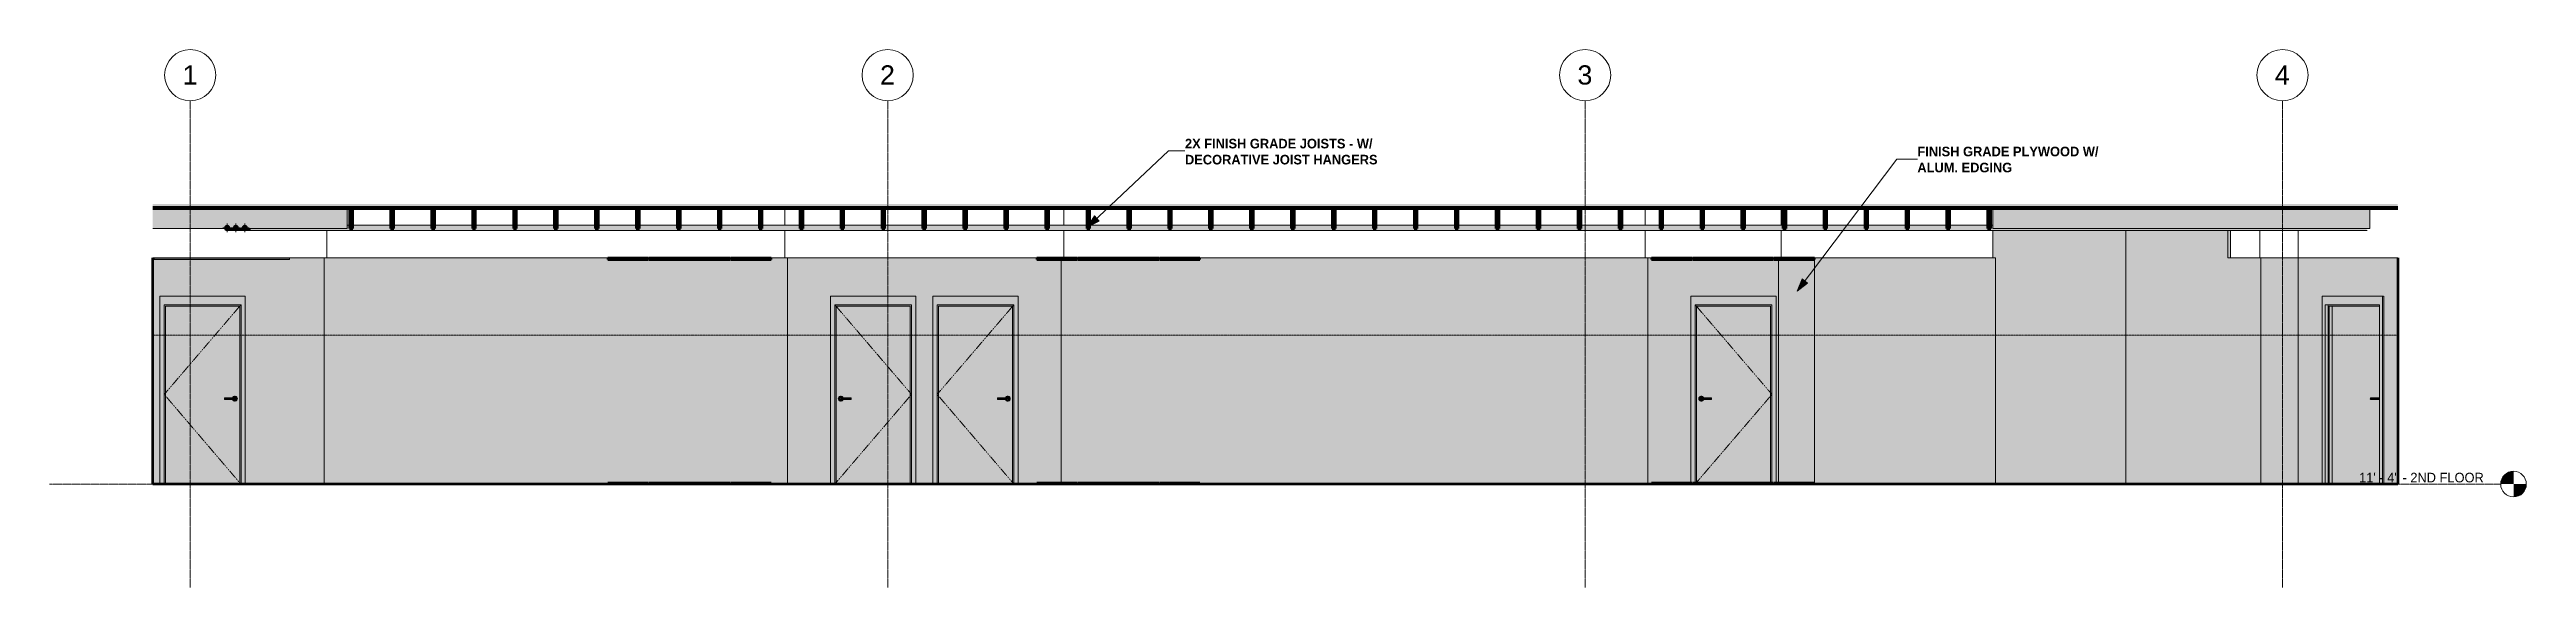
# Model space of a CAD drawing. Header units: inches. Extents: x 2871 to 9348, y -48 to 340.
# Drawn here: x 5106 to 6268, y 88 to 339 of the extents above; entities that cross this region are included whole.
import ezdxf

# ---------------------------------------------------------------- set-up
doc = ezdxf.new("R2010")
doc.units = ezdxf.units.IN
doc.header["$MEASUREMENT"] = 0
for name, pattern in [('Aligning Line 1_8_', [0.25, 0.125, -0.125]), ('Dash 1_16_', [0.125, 0.0625, -0.0625]), ('Grid Line 1_2_', [0.875, 0.5, -0.125, 0.125, -0.125])]:
    doc.linetypes.add(name, pattern=pattern)
for name, color, linetype, lineweight in [('0-2', 254, 'Continuous', 5), ('0-3', 165, 'Continuous', 5), ('0-7', 130, 'Continuous', 5), ('A-CLNG', 13, 'Continuous', 18), ('A-CLNG-1', 13, 'Continuous', 5), ('A-CLNG-2', 13, 'Continuous', 60), ('A-DOOR', 31, 'Continuous', 18), ('A-DOOR-4', 31, 'Continuous', 9), ('A-DOOR-6', 31, 'Dash 1_16_', 9), ('A-DOOR-FRAM', 31, 'Continuous', 9), ('A-DOOR-FRAM-3', 31, 'Continuous', 18), ('A-FLOR', 192, 'Continuous', 18), ('A-FLOR-3', 250, 'Continuous', 60), ('A-FLOR-4', 21, 'Continuous', 18), ('A-FLOR-5', 135, 'Continuous', 5), ('A-FLOR-6', 10, 'Continuous', 18), ('A-FLOR-7', 192, 'Continuous', 5), ('A-FLOR-8', 192, 'Continuous', 60), ('A-FLOR-LEVL', 51, 'Continuous', 9), ('A-FLOR-LEVL-1', 51, 'Grid Line 1_2_', 9), ('A-FLOR-LEVL-2', 9, 'Continuous', 9), ('A-FLOR-LEVL-3', 147, 'Continuous', 9), ('A-FLOR-MCUT-1', 10, 'Continuous', 18), ('A-FLOR-PATT-2', 253, 'Continuous', 9), ('A-WALL-4', 113, 'Continuous', 5), ('G-ANNO-SYMB-1', 147, 'Aligning Line 1_8_', 9), ('G-ANNO-TEXT', 231, 'Continuous', 9), ('I-WALL', 2, 'Continuous', 18), ('I-WALL-1', 2, 'Continuous', 5), ('I-WALL-2', 2, 'Continuous', 60), ('P-PIPE', 3, 'Continuous', 9), ('P-PIPE-1', 3, 'Continuous', 5), ('P-PIPE-CNTR', 3, 'Continuous', 9), ('S-BEAM', 12, 'Continuous', 9), ('S-BEAM-1', 12, 'Continuous', 60), ('S-GRID-1', 1, 'Grid Line 1_2_', 9), ('S-GRID-IDEN', 1, 'Continuous', 9), ('S-GRID-IDEN-1', 147, 'Continuous', 9)]:
    doc.layers.add(name, color=color, linetype=linetype, lineweight=lineweight)
doc.styles.add('Arial', font='arial.ttf', dxfattribs={"height": 9})
doc.styles.add('Century Gothic', font='ufonts.com_century-gothic.ttf', dxfattribs={"height": 4.5})
doc.styles.add('Century Gothic_B', font='GOTHICB.TTF', dxfattribs={"height": 4.5})

msp = doc.modelspace()

# ---------------------------------------------------------------- texts
at = {"layer": 'A-FLOR-LEVL', "insert": (6189.3, 141.3), "char_height": 4.5, "width": 73.629, "attachment_point": 1, "style": 'Century Gothic'}
msp.add_mtext('11\' - 4" - 2ND FLOOR', dxfattribs=at)
at = {"layer": 'G-ANNO-TEXT', "char_height": 4.5, "attachment_point": 1, "style": 'Century Gothic_B'}
for s, insert, width in [('2X FINISH GRADE JOISTS - W/', (5638.8, 297.7), 106.959), ('FINISH GRADE PLYWOOD W/', (5982.2, 294), 104.232), ('DECORATIVE JOIST HANGERS', (5638.8, 290.2), 107.11), ('ALUM. EDGING', (5982.2, 286.5), 55.752)]:
    msp.add_mtext(s, dxfattribs=dict(at, insert=insert, width=width))

# ---------------------------------------------------------------- blocks, each defined once
blk = doc.blocks.new('Level - Level Head - Circle-V23-Elevation 11 - a')
at = {"layer": 'A-FLOR-LEVL'}
h = blk.add_hatch(color=256, dxfattribs=at)
edge = h.paths.add_edge_path(flags=0)
edge.add_line((-2392, 136), (-2398, 136))
edge.add_arc((-2392, 136), 6, 90, 180, ccw=False)
edge.add_line((-2392, 142), (-2392, 136))
h = blk.add_hatch(color=256, dxfattribs=at)
edge = h.paths.add_edge_path(flags=0)
edge.add_line((-2392, 130), (-2392, 136))
edge.add_line((-2392, 136), (-2386, 136))
edge.add_arc((-2392, 136), 6, 270, 360, ccw=False)
at = {"layer": 'A-FLOR-LEVL-2'}
blk.add_circle((-2392, 136), 6, dxfattribs=at)
blk = doc.blocks.new('CTR - 2nd Phase_rvt-5-Elevation 11 - a')
at = {"layer": 'A-FLOR-LEVL-1'}
blk.add_line((-3547.3, 136), (-2398, 136), dxfattribs=at)
at = {"layer": '0-2'}
blk.add_blockref('Level - Level Head - Circle-V23-Elevation 11 - a', (0, 0), dxfattribs=at)
at = {"layer": 'A-FLOR-LEVL', "insert": (-2464.4, 141.3), "char_height": 4.5, "width": 73.629, "attachment_point": 1, "style": 'Century Gothic'}
blk.add_mtext('11\' - 4" - 2ND FLOOR', dxfattribs=at)
blk = doc.blocks.new('Level - Level Head - Circle-V24-Elevation 11 - a')
at = {"layer": 'A-FLOR-LEVL'}
h = blk.add_hatch(color=256, dxfattribs=at)
edge = h.paths.add_edge_path(flags=0)
edge.add_line((-2392, 136), (-2398, 136))
edge.add_arc((-2392, 136), 6, 90, 180, ccw=False)
edge.add_line((-2392, 142), (-2392, 136))
h = blk.add_hatch(color=256, dxfattribs=at)
edge = h.paths.add_edge_path(flags=0)
edge.add_line((-2392, 130), (-2392, 136))
edge.add_line((-2392, 136), (-2386, 136))
edge.add_arc((-2392, 136), 6, 270, 360, ccw=False)
at = {"layer": 'A-FLOR-LEVL-3'}
blk.add_circle((-2392, 136), 6, dxfattribs=at)
blk = doc.blocks.new('CTR - 1st Phase - Unit Layouts_rvt-5-Elevation 11 - a')
at = {"layer": 'A-FLOR-LEVL-1'}
blk.add_line((-3547.3, 136), (-2398, 136), dxfattribs=at)
at = {"layer": '0-3'}
blk.add_blockref('Level - Level Head - Circle-V24-Elevation 11 - a', (0, 0), dxfattribs=at)
at = {"layer": 'A-FLOR-LEVL', "insert": (-2464.4, 141.3), "char_height": 4.5, "width": 73.629, "attachment_point": 1, "style": 'Century Gothic'}
blk.add_mtext('11\' - 4" - 2ND FLOOR', dxfattribs=at)
blk = doc.blocks.new('Grid - Grid Head - Circle-50561-Elevation 11 - a')
at = {"layer": 'S-GRID-IDEN-1'}
for start, end in [(0, 180), (180, 360)]:
    blk.add_arc((-3481.3, 327.5), 12, start, end, dxfattribs=at)
blk = doc.blocks.new('CTR - 1st Phase - Shell_rvt-5-Elevation 11 - a')
at = {"layer": 'A-FLOR-4'}
blk.add_hatch(color=256, dxfattribs=at).paths.add_polyline_path([(-3498.9, 265), (-2446.3, 265), (-2446.3, 265.7), (-3498.9, 265.7)], flags=0)
at = {"layer": 'A-FLOR-5'}
blk.add_hatch(color=256, dxfattribs=at).paths.add_polyline_path([(-2454.5, 265.7), (-2446.3, 265.7), (-2446.3, 266), (-3498.9, 266), (-3498.9, 265.7), (-2459.4, 265.7)], flags=0)
at = {"layer": 'A-FLOR-PATT-2'}
h = blk.add_hatch(dxfattribs=at)
h.set_pattern_fill('FP_11', color=256, style=0, pattern_type=2)
h.set_pattern_definition([(0, (-2727.378, 0), (15.36, 3.84), [0.634, -10.886, 0.634, -10.886, -61.44]), (0, (-2727.378, 0), (15.36, 3.84), [-23.04, 0.634, -22.406, 0.634, -10.886, -26.88]), (0, (-2727.378, 0), (15.36, 3.84), [-57.6, 0.634, -7.046, 0.634, -18.566]), (120, (-2721.618, 1.92), (-11.005538, 11.38215), [0.634, -10.886, 0.634, -10.886, -61.44]), (120, (-2721.618, 1.92), (-11.005538, 11.38215), [-23.04, 0.634, -22.406, 0.634, -10.886, -26.88]), (120, (-2721.618, 1.92), (-11.005538, 11.38215), [-57.6, 0.634, -7.046, 0.634, -18.566]), (240, (-2719.698, 9.6), (-4.354462, -15.22215), [0.634, -10.886, 0.634, -10.886, -61.44]), (240, (-2719.698, 9.6), (-4.354462, -15.22215), [-23.04, 0.634, -22.406, 0.634, -10.886, -26.88]), (240, (-2719.698, 9.6), (-4.354462, -15.22215), [-57.6, 0.634, -7.046, 0.634, -18.566])])
h.paths.add_polyline_path([(-2964.4, 266), (-2446.3, 266), (-2446.3, 267.1), (-3498.9, 267.1), (-3498.9, 266), (-2972.6, 266)], flags=0)
at = {"layer": 'A-FLOR-3'}
for p, q in [((-3498.9, 265), (-2446.3, 265)), ((-3204.4, 136), (-3498.9, 136)), ((-3204.4, 136), (-3204.4, 136)), ((-2446.3, 136), (-3204.4, 136)), ((-3204.4, 136), (-3204.4, 136))]:
    blk.add_line(p, q, dxfattribs=at)
at = {"layer": 'A-FLOR-6'}
for p, q in [((-3202.6, 265), (-3202.6, 257.2)), ((-3071.7, 265), (-3071.7, 257.2)), ((-2799.1, 265), (-2799.1, 257.2)), ((-2735.4, 265), (-2735.4, 257.2)), ((-3417.3, 254.8), (-3417.3, 242)), ((-3202.6, 254.8), (-3202.6, 241.9)), ((-3071.7, 254.8), (-3071.7, 241.9)), ((-2799.1, 254.8), (-2799.1, 242)), ((-2735.4, 254.8), (-2735.4, 241.9)), ((-2636.2, 254.8), (-2636.2, 241.9)), ((-2524.7, 241.9), (-2524.7, 254.8)), ((-2510.9, 254.8), (-2510.9, 241.9)), ((-2493, 254.8), (-2493, 241.9))]:
    blk.add_line(p, q, dxfattribs=at)
at = {"layer": 'A-FLOR-LEVL-1'}
blk.add_line((-3547.3, 136), (-2398, 136), dxfattribs=at)
at = {"layer": 'A-FLOR-MCUT-1'}
for p, q in [((-2446.3, 266), (-3498.9, 266)), ((-2446.3, 265.7), (-3498.9, 265.7))]:
    blk.add_line(p, q, dxfattribs=at)
at = {"layer": 'G-ANNO-SYMB-1'}
blk.add_line((-2446.3, 205.8), (-3498.9, 205.8), dxfattribs=at)
at = {"layer": 'S-GRID-1'}
for p, q in [((-3481.3, 87.6), (-3481.3, 315.5)), ((-3154.3, 87.6), (-3154.3, 315.5)), ((-2827.3, 87.6), (-2827.3, 315.5)), ((-2500.3, 87.6), (-2500.3, 315.5))]:
    blk.add_line(p, q, dxfattribs=at)
at = {"layer": '0-3'}
for name, p in [('Grid - Grid Head - Circle-50561-Elevation 11 - a', (0, 0)), ('Grid - Grid Head - Circle-50561-Elevation 11 - a', (327, 0)), ('Grid - Grid Head - Circle-50561-Elevation 11 - a', (654, 0)), ('Grid - Grid Head - Circle-50561-Elevation 11 - a', (981, 0)), ('Level - Level Head - Circle-V24-Elevation 11 - a', (0, 0))]:
    blk.add_blockref(name, p, dxfattribs=at)
at = {"layer": 'A-FLOR-LEVL', "insert": (-2464.4, 141.3), "char_height": 4.5, "width": 73.629, "attachment_point": 1, "style": 'Century Gothic'}
blk.add_mtext('11\' - 4" - 2ND FLOOR', dxfattribs=at)
at = {"layer": 'S-GRID-IDEN', "char_height": 9, "width": 8.484, "attachment_point": 1, "style": 'Arial'}
for s, insert in [('1', (-3484.9, 332.1)), ('2', (-3157.9, 332.1)), ('3', (-2830.9, 332.1)), ('4', (-2503.9, 332.1))]:
    blk.add_mtext(s, dxfattribs=dict(at, insert=insert))
blk = doc.blocks.new('CTR - 1st Phase -Stairs _ Elevators_rvt-5-Elevation 11 - a')
at = {"layer": 'A-FLOR-LEVL-1'}
blk.add_line((-3547.3, 136), (-2398, 136), dxfattribs=at)
at = {"layer": '0-3'}
blk.add_blockref('Level - Level Head - Circle-V24-Elevation 11 - a', (0, 0), dxfattribs=at)
at = {"layer": 'A-FLOR-LEVL', "insert": (-2464.4, 141.3), "char_height": 4.5, "width": 73.629, "attachment_point": 1, "style": 'Century Gothic'}
blk.add_mtext('11\' - 4" - 2ND FLOOR', dxfattribs=at)
blk = doc.blocks.new('Dimension Lumber - 2x10-2056818-Elevation 11 - a')
at = {"layer": 'S-BEAM'}
blk.add_hatch(color=256, dxfattribs=at).paths.add_polyline_path([(-3454.6, 255.7), (-3407.7, 255.7), (-3407.7, 265), (-3498.9, 265), (-3498.9, 255.7), (-3465.2, 255.7), (-3465.2, 256), (-3465.1, 256.3), (-3465, 256.6), (-3464.8, 256.8), (-3464.6, 257), (-3464.3, 257.1), (-3464, 257.2), (-3463.7, 257.1), (-3463.4, 257), (-3463.2, 256.8), (-3462.9, 256.5), (-3462.9, 256.3), (-3462.8, 256), (-3462.8, 255.7), (-3461.2, 255.7), (-3461.2, 256), (-3461.1, 256.3), (-3461, 256.6), (-3460.8, 256.9), (-3460.6, 257), (-3460.3, 257.1), (-3460, 257.2), (-3459.7, 257.1), (-3459.4, 257), (-3459.2, 256.8), (-3459, 256.6), (-3458.9, 256.3), (-3458.8, 256), (-3458.8, 255.7), (-3456.9, 255.7), (-3456.9, 256), (-3456.9, 256.3), (-3456.8, 256.6), (-3456.6, 256.9), (-3456.4, 257), (-3456.1, 257.1), (-3455.8, 257.2), (-3455.5, 257.1), (-3455.2, 257), (-3454.9, 256.8), (-3454.7, 256.6), (-3454.6, 256.3), (-3454.6, 256)], flags=0)
for p, q in [((-3498.9, 255.7), (-3465.2, 255.7)), ((-3462.8, 255.7), (-3461.2, 255.7)), ((-3458.8, 255.7), (-3456.9, 255.7)), ((-3454.6, 255.7), (-3407.7, 255.7)), ((-3407.7, 265), (-3407.7, 255.7))]:
    blk.add_line(p, q, dxfattribs=at)
blk = doc.blocks.new('Dimension Lumber - 2x10-2055076-Elevation 11 - a')
at = {"layer": 'S-BEAM'}
blk.add_hatch(color=256, dxfattribs=at).paths.add_polyline_path([(-3386.9, 255.7), (-3385.9, 255.7), (-3385.9, 265), (-3387.4, 265), (-3387.4, 255.7)], flags=0)
at = {"layer": 'S-BEAM-1'}
for p, q in [((-3385.9, 265), (-3387.4, 265)), ((-3387.4, 265), (-3387.4, 255.7)), ((-3387.4, 255.7), (-3385.9, 255.7)), ((-3385.9, 255.7), (-3385.9, 265))]:
    blk.add_line(p, q, dxfattribs=at)
blk = doc.blocks.new('Dimension Lumber - 2x10-2055077-Elevation 11 - a')
at = {"layer": 'S-BEAM'}
blk.add_hatch(color=256, dxfattribs=at).paths.add_polyline_path([(-3253, 255.7), (-3251.5, 255.7), (-3251.5, 265), (-3253, 265), (-3253, 255.9)], flags=0)
at = {"layer": 'S-BEAM-1'}
for p, q in [((-3251.5, 265), (-3253, 265)), ((-3253, 265), (-3253, 255.7)), ((-3253, 255.7), (-3251.5, 255.7)), ((-3251.5, 255.7), (-3251.5, 265))]:
    blk.add_line(p, q, dxfattribs=at)
blk = doc.blocks.new('Dimension Lumber - 2x10-V5-Elevation 11 - a')
at = {"layer": 'S-BEAM'}
blk.add_hatch(color=256, dxfattribs=at).paths.add_polyline_path([(-3195.5, 255.7), (-3194, 255.7), (-3194, 265), (-3195.5, 265), (-3195.5, 255.9)], flags=0)
at = {"layer": 'S-BEAM-1'}
for p, q in [((-3194, 265), (-3195.5, 265)), ((-3195.5, 265), (-3195.5, 255.7)), ((-3195.5, 255.7), (-3194, 255.7)), ((-3194, 255.7), (-3194, 265))]:
    blk.add_line(p, q, dxfattribs=at)
blk = doc.blocks.new('Dimension Lumber - 2x10-2055079-Elevation 11 - a')
at = {"layer": 'S-BEAM'}
blk.add_hatch(color=256, dxfattribs=at).paths.add_polyline_path([(-3080.3, 255.7), (-3078.8, 255.7), (-3078.8, 265), (-3080.3, 265), (-3080.3, 255.9)], flags=0)
at = {"layer": 'S-BEAM-1'}
for p, q in [((-3078.8, 265), (-3080.3, 265)), ((-3080.3, 265), (-3080.3, 255.7)), ((-3080.3, 255.7), (-3078.8, 255.7)), ((-3078.8, 255.7), (-3078.8, 265))]:
    blk.add_line(p, q, dxfattribs=at)
blk = doc.blocks.new('Dimension Lumber - 2x10-2055078-Elevation 11 - a')
at = {"layer": 'S-BEAM'}
blk.add_hatch(color=256, dxfattribs=at).paths.add_polyline_path([(-3022.7, 255.7), (-3021.2, 255.7), (-3021.2, 265), (-3022.7, 265), (-3022.7, 255.9)], flags=0)
at = {"layer": 'S-BEAM-1'}
for p, q in [((-3021.2, 265), (-3022.7, 265)), ((-3022.7, 265), (-3022.7, 255.7)), ((-3022.7, 255.7), (-3021.2, 255.7)), ((-3021.2, 255.7), (-3021.2, 265))]:
    blk.add_line(p, q, dxfattribs=at)
blk = doc.blocks.new('Dimension Lumber - 2x10-2069432-Elevation 11 - a')
at = {"layer": 'S-BEAM'}
blk.add_hatch(color=256, dxfattribs=at).paths.add_polyline_path([(-2548.1, 255.7), (-2459.4, 255.7), (-2459.4, 265), (-2636.2, 265), (-2636.2, 255.7), (-2549.1, 255.7)], flags=0)
for p, q in [((-2636.2, 255.7), (-2636.2, 265)), ((-2459.4, 255.7), (-2636.2, 255.7)), ((-2459.4, 265), (-2459.4, 255.7))]:
    blk.add_line(p, q, dxfattribs=at)
blk = doc.blocks.new('HOLLOW METAL - UNIT DOOR-1758958-Elevation 11 - a')
at = {"layer": 'A-DOOR'}
for points in [[(-2477.1, 136), (-2454.8, 136), (-2454.8, 175.2), (-2454.9, 175.4), (-2455, 175.6), (-2459, 175.6), (-2459, 175.7), (-2459.1, 175.7), (-2459.2, 175.9), (-2459.2, 176.1), (-2459.1, 176.3), (-2459, 176.3), (-2459, 176.4), (-2458.9, 176.4), (-2455, 176.4), (-2454.9, 176.6), (-2454.8, 176.8), (-2454.8, 219.4), (-2477.1, 219.4), (-2477.1, 168.8)], [(-2456.6, 176), (-2456.2, 176), (-2456.2, 176.2), (-2456.1, 176.3), (-2456, 176.4), (-2456, 176.4), (-2459, 176.4), (-2459, 176.3), (-2459.1, 176.3), (-2459.2, 176.1), (-2459.2, 176), (-2458.7, 176)], [(-2456, 175.6), (-2456, 175.6), (-2456.1, 175.7), (-2456.2, 175.7), (-2456.2, 175.9), (-2456.2, 176), (-2459.2, 176), (-2459.1, 175.8), (-2459, 175.7), (-2459, 175.6), (-2458.9, 175.6), (-2456.1, 175.6)], [(-2456.2, 176), (-2454.8, 176), (-2454.9, 176.2), (-2455, 176.3), (-2455.1, 176.4), (-2455.2, 176.4), (-2456, 176.4), (-2456.1, 176.3), (-2456.2, 176.3), (-2456.2, 176.1), (-2456.2, 176), (-2456.2, 176)], [(-2456, 175.6), (-2455.9, 175.6), (-2455.2, 175.6), (-2455, 175.7), (-2455, 175.7), (-2454.9, 175.7), (-2454.9, 175.9), (-2454.9, 176), (-2456.2, 176), (-2456.2, 175.8), (-2456.1, 175.7), (-2456, 175.6)], [(-2454.8, 176), (-2454.8, 176.4), (-2455.1, 176.4), (-2455, 176.3), (-2454.9, 176.3), (-2454.9, 176.1), (-2454.8, 176)], [(-2455.1, 175.6), (-2454.8, 175.6), (-2454.8, 176), (-2454.8, 176), (-2454.9, 175.8), (-2455, 175.7), (-2455.1, 175.6), (-2455.1, 175.6)]]:
    blk.add_hatch(color=256, dxfattribs=at).paths.add_polyline_path(points, flags=0)
h = blk.add_hatch(color=256, dxfattribs=at)
h.paths.add_polyline_path([(-2454.8, 175.2), (-2454.8, 175.6), (-2455, 175.6), (-2454.9, 175.4), (-2454.8, 175.2)], flags=0)
h.paths.add_polyline_path([(-2454.9, 176.4), (-2454.8, 176.4), (-2454.8, 176.8), (-2454.9, 176.6), (-2455, 176.4), (-2454.9, 176.4)], flags=0)
at = {"layer": 'A-DOOR-FRAM-3'}
for points in [[(-2481.2, 136), (-2480.3, 136), (-2480.3, 220), (-2454.8, 220), (-2454.8, 136), (-2453.4, 136), (-2453.4, 224), (-2481.7, 224), (-2481.7, 136)], [(-2453.4, 136), (-2452.9, 136), (-2452.9, 224), (-2453.4, 224), (-2453.4, 168.8)], [(-2478.9, 136), (-2478.9, 220), (-2480.3, 220), (-2480.3, 136), (-2479.2, 136)], [(-2478.5, 136), (-2478.5, 219.4), (-2454.8, 219.4), (-2454.8, 220), (-2478.9, 220), (-2478.9, 136)], [(-2477.6, 136), (-2477.1, 136), (-2477.1, 219.4), (-2478.5, 219.4), (-2478.5, 136)]]:
    blk.add_hatch(color=256, dxfattribs=at).paths.add_polyline_path(points, flags=0)
at = {"layer": 'A-DOOR-4'}
for p, q in [((-2456, 176.4), (-2458.9, 176.4)), ((-2458.9, 175.6), (-2456, 175.6)), ((-2454.8, 176.4), (-2455.1, 176.4)), ((-2455.1, 175.6), (-2454.8, 175.6))]:
    blk.add_line(p, q, dxfattribs=at)
at = {"layer": 'A-DOOR-4', "flags": 128}
for points in [[(-2455.1, 176.4), (-2455.5, 176.4), (-2455.9, 176.4), (-2456, 176.4)], [(-2456, 175.6), (-2455.6, 175.6), (-2455.2, 175.6), (-2455.1, 175.6)]]:
    blk.add_lwpolyline(points, dxfattribs=at)
at = {"layer": 'A-DOOR-4'}
for centre, major_axis, start_param, end_param in [((-2458.9, 176), (0, 0.394), 0, 1.570796), ((-2458.9, 176), (0, 0.394), 1.570796, 3.141593), ((-2454.2, 176), (0, 1.18), 0.785398, 1.228112), ((-2454.2, 176), (0, 1.18), 1.911805, 2.356194)]:
    blk.add_ellipse(centre, major_axis=major_axis, ratio=0.707107, start_param=start_param, end_param=end_param, dxfattribs=at)
at = {"layer": 'A-DOOR-FRAM'}
for p, q in [((-2481.7, 136), (-2481.7, 224)), ((-2453.4, 224), (-2481.7, 224)), ((-2452.9, 224), (-2453.4, 224)), ((-2453.4, 136), (-2453.4, 224)), ((-2480.3, 136), (-2480.3, 220)), ((-2480.3, 220), (-2454.8, 220)), ((-2478.9, 136), (-2478.9, 220)), ((-2478.5, 136), (-2478.5, 219.4)), ((-2478.5, 219.4), (-2454.8, 219.4)), ((-2477.1, 136), (-2477.1, 219.4)), ((-2454.8, 220), (-2454.8, 136))]:
    blk.add_line(p, q, dxfattribs=at)
blk = doc.blocks.new('HOLLOW METAL - UNIT DOOR-V6-Elevation 11 - a')
at = {"layer": 'A-DOOR'}
h = blk.add_hatch(color=256, dxfattribs=at)
h.paths.add_polyline_path([(-3104.2, 136), (-3095.7, 136), (-3095.7, 219.4), (-3130.5, 219.4), (-3130.5, 136)], flags=0)
h.paths.add_polyline_path([(-3098, 174.8), (-3098.3, 174.9), (-3098.6, 175), (-3098.8, 175.2), (-3099, 175.4), (-3099.1, 175.6), (-3102.8, 175.6), (-3102.8, 176.4), (-3099.1, 176.4), (-3099, 176.6), (-3098.8, 176.8), (-3098.6, 177), (-3098.3, 177.1), (-3098, 177.2), (-3097.7, 177.1), (-3097.4, 177), (-3097.1, 176.8), (-3097, 176.6), (-3096.8, 176.3), (-3096.8, 176), (-3096.8, 175.7), (-3097, 175.3), (-3097.1, 175.2), (-3097.4, 175), (-3097.7, 174.9)], flags=0)
for points in [[(-3102.8, 176), (-3098.7, 176), (-3098.7, 176.4), (-3102.8, 176.4), (-3102.8, 176.1)], [(-3099.1, 175.6), (-3098.7, 175.6), (-3098.7, 176), (-3102.8, 176), (-3102.8, 175.6), (-3099.2, 175.6)], [(-3098, 174.8), (-3097.7, 174.9), (-3097.4, 175), (-3097.1, 175.2), (-3097, 175.4), (-3096.8, 175.7), (-3096.8, 176), (-3096.8, 176.3), (-3097, 176.7), (-3097.1, 176.8), (-3097.4, 177), (-3097.7, 177.1), (-3098, 177.2), (-3098.3, 177.1), (-3098.6, 177), (-3098.8, 176.8), (-3099, 176.6), (-3099.1, 176.4), (-3098.1, 176.4), (-3098, 176.4), (-3097.9, 176.4), (-3097.8, 176.3), (-3097.8, 176.2), (-3097.7, 176.1), (-3097.7, 176.1), (-3097.7, 176), (-3097.7, 175.8), (-3097.8, 175.7), (-3097.8, 175.7), (-3097.9, 175.6), (-3098, 175.6), (-3098.2, 175.6), (-3098.3, 175.6), (-3099.1, 175.6), (-3099, 175.4), (-3098.8, 175.2), (-3098.6, 175), (-3098.3, 174.9), (-3098, 174.8)], [(-3097.9, 176), (-3097.7, 176), (-3097.7, 176.1), (-3097.8, 176.3), (-3097.9, 176.3), (-3097.9, 176.4), (-3098, 176.4), (-3098.2, 176.4), (-3098.3, 176.4), (-3098.7, 176.4), (-3098.7, 176), (-3097.9, 176)]]:
    blk.add_hatch(color=256, dxfattribs=at).paths.add_polyline_path(points, flags=0)
h = blk.add_hatch(color=256, dxfattribs=at)
h.paths.add_polyline_path([(-3097.8, 175.7), (-3097.7, 175.9), (-3097.7, 175.9), (-3097.7, 176), (-3097.7, 176), (-3097.8, 175.7)], flags=0)
h.paths.add_polyline_path([(-3098.7, 175.6), (-3098.6, 175.6), (-3098, 175.6), (-3097.8, 175.7), (-3097.8, 175.7), (-3097.7, 176), (-3098.7, 176), (-3098.7, 175.6)], flags=0)
at = {"layer": 'A-DOOR-FRAM-3'}
for points in [[(-3131.1, 136), (-3131.1, 220), (-3095.1, 220), (-3095.1, 136), (-3093.1, 136), (-3093.1, 224), (-3133.1, 224), (-3133.1, 136)], [(-3131.1, 136), (-3130.5, 136), (-3130.5, 219.4), (-3095.7, 219.4), (-3095.7, 136), (-3095.1, 136), (-3095.1, 220), (-3131.1, 220), (-3131.1, 201.5)]]:
    blk.add_hatch(color=256, dxfattribs=at).paths.add_polyline_path(points, flags=0)
at = {"layer": 'A-DOOR-4'}
for p, q in [((-3098.7, 176.4), (-3102.8, 176.4)), ((-3102.8, 176), (-3102.8, 176.4)), ((-3102.8, 175.6), (-3102.8, 176)), ((-3102.8, 175.6), (-3098.7, 175.6))]:
    blk.add_line(p, q, dxfattribs=at)
at = {"layer": 'A-DOOR-4', "flags": 128}
for points in [[(-3098.1, 176.4), (-3098.2, 176.4), (-3098.6, 176.4), (-3098.7, 176.4)], [(-3098.7, 175.6), (-3098.3, 175.6), (-3098.1, 175.6), (-3098.1, 175.6)]]:
    blk.add_lwpolyline(points, dxfattribs=at)
at = {"layer": 'A-DOOR-4'}
for start, end in [(0, 160.3657), (199.5633, 0)]:
    blk.add_arc((-3098, 176), 1.18, start, end, dxfattribs=at)
at = {"layer": 'A-DOOR-6'}
for p, q in [((-3095.1, 220), (-3131.1, 178)), ((-3131.1, 178), (-3095.1, 136))]:
    blk.add_line(p, q, dxfattribs=at)
at = {"layer": 'A-DOOR-FRAM'}
for p, q in [((-3133.1, 136), (-3133.1, 224)), ((-3093.1, 224), (-3133.1, 224)), ((-3093.1, 136), (-3093.1, 224)), ((-3131.1, 136), (-3131.1, 220)), ((-3131.1, 220), (-3095.1, 220)), ((-3130.5, 136), (-3130.5, 219.4)), ((-3130.5, 219.4), (-3095.7, 219.4)), ((-3095.7, 219.4), (-3095.7, 136)), ((-3095.1, 220), (-3095.1, 136))]:
    blk.add_line(p, q, dxfattribs=at)
blk = doc.blocks.new('HOLLOW METAL - UNIT DOOR-1759144-Elevation 11 - a')
at = {"layer": 'A-DOOR'}
h = blk.add_hatch(color=256, dxfattribs=at)
h.paths.add_polyline_path([(-3170, 136), (-3143.7, 136), (-3143.7, 219.4), (-3178.5, 219.4), (-3178.5, 136)], flags=0)
h.paths.add_polyline_path([(-3176.3, 174.8), (-3176.6, 174.9), (-3176.9, 175), (-3177.1, 175.2), (-3177.3, 175.4), (-3177.4, 175.7), (-3177.5, 176), (-3177.4, 176.3), (-3177.3, 176.6), (-3177.1, 176.8), (-3176.9, 177), (-3176.6, 177.1), (-3176.3, 177.2), (-3176, 177.1), (-3175.7, 177), (-3175.4, 176.8), (-3175.2, 176.6), (-3175.2, 176.4), (-3171.4, 176.4), (-3171.4, 175.6), (-3175.2, 175.6), (-3175.2, 175.4), (-3175.4, 175.2), (-3175.7, 175), (-3176, 174.9), (-3176.2, 174.8)], flags=0)
h = blk.add_hatch(color=256, dxfattribs=at)
h.paths.add_polyline_path([(-3176.4, 175.7), (-3176.5, 175.9), (-3176.6, 175.9), (-3176.6, 176), (-3176.5, 176.1), (-3176.5, 176.3), (-3176.5, 176.3), (-3176.5, 176), (-3176.5, 175.7)], flags=0)
h.paths.add_polyline_path([(-3176.3, 174.8), (-3176, 174.9), (-3175.7, 175), (-3175.4, 175.2), (-3175.2, 175.4), (-3175.2, 175.6), (-3176.3, 175.6), (-3176.4, 175.7), (-3176.4, 175.7), (-3176.5, 176), (-3176.4, 176.3), (-3176.3, 176.4), (-3176.3, 176.4), (-3176.1, 176.4), (-3176, 176.4), (-3175.2, 176.4), (-3175.2, 176.6), (-3175.4, 176.8), (-3175.7, 177), (-3176, 177.1), (-3176.3, 177.2), (-3176.6, 177.1), (-3176.9, 177), (-3177.1, 176.8), (-3177.3, 176.6), (-3177.4, 176.3), (-3177.5, 176), (-3177.4, 175.7), (-3177.3, 175.4), (-3177.1, 175.2), (-3176.9, 175), (-3176.6, 174.9)], flags=0)
h = blk.add_hatch(color=256, dxfattribs=at)
h.paths.add_polyline_path([(-3176.4, 176.3), (-3176.5, 176.1), (-3176.6, 176.1), (-3176.6, 176), (-3176.5, 176), (-3176.5, 176.3)], flags=0)
h.paths.add_polyline_path([(-3176.3, 176), (-3175.6, 176), (-3175.6, 176.4), (-3175.6, 176.4), (-3176.2, 176.4), (-3176.2, 176.4), (-3176.3, 176.4), (-3176.4, 176.3), (-3176.4, 176.3), (-3176.5, 176), (-3176.3, 176)], flags=0)
for points in [[(-3175.6, 175.6), (-3175.6, 176), (-3176.6, 176), (-3176.5, 175.8), (-3176.5, 175.7), (-3176.4, 175.7), (-3176.3, 175.6), (-3176.2, 175.6), (-3176.1, 175.6), (-3176, 175.6), (-3175.6, 175.6)], [(-3174.1, 176), (-3171.4, 176), (-3171.4, 176.4), (-3175.6, 176.4), (-3175.6, 176), (-3175.1, 176)], [(-3175.1, 175.6), (-3171.4, 175.6), (-3171.4, 176), (-3175.6, 176), (-3175.6, 175.6), (-3175.1, 175.6)]]:
    blk.add_hatch(color=256, dxfattribs=at).paths.add_polyline_path(points, flags=0)
at = {"layer": 'A-DOOR-FRAM-3'}
for points in [[(-3143.1, 136), (-3141.1, 136), (-3141.1, 224), (-3181.1, 224), (-3181.1, 136), (-3179.1, 136), (-3179.1, 220), (-3143.1, 220), (-3143.1, 201.5)], [(-3178.5, 136), (-3178.5, 219.4), (-3143.7, 219.4), (-3143.7, 136), (-3143.1, 136), (-3143.1, 220), (-3179.1, 220), (-3179.1, 136)]]:
    blk.add_hatch(color=256, dxfattribs=at).paths.add_polyline_path(points, flags=0)
at = {"layer": 'A-DOOR-4'}
for p, q in [((-3171.4, 176.4), (-3175.6, 176.4)), ((-3175.6, 175.6), (-3171.4, 175.6)), ((-3171.4, 176.4), (-3171.4, 176)), ((-3171.4, 176), (-3171.4, 175.6))]:
    blk.add_line(p, q, dxfattribs=at)
at = {"layer": 'A-DOOR-4', "flags": 128}
for points in [[(-3175.6, 176.4), (-3176, 176.4), (-3176.2, 176.4), (-3176.2, 176.4)], [(-3176.2, 175.6), (-3176, 175.6), (-3175.6, 175.6), (-3175.6, 175.6)]]:
    blk.add_lwpolyline(points, dxfattribs=at)
at = {"layer": 'A-DOOR-4'}
for centre, radius, start, end in [((-3176.3, 176), 1.18, 19.6343, 180), ((-3176.3, 176), 1.18, 180, 340.4367), ((-3176.2, 176), 0.394, 87.5216, 90)]:
    blk.add_arc(centre, radius, start, end, dxfattribs=at)
at = {"layer": 'A-DOOR-6'}
for p, q in [((-3179.1, 220), (-3143.1, 178)), ((-3143.1, 178), (-3179.1, 136))]:
    blk.add_line(p, q, dxfattribs=at)
at = {"layer": 'A-DOOR-FRAM'}
for p, q in [((-3141.1, 224), (-3181.1, 224)), ((-3181.1, 224), (-3181.1, 136)), ((-3141.1, 224), (-3141.1, 136)), ((-3179.1, 220), (-3143.1, 220)), ((-3179.1, 136), (-3179.1, 220)), ((-3178.5, 219.4), (-3143.7, 219.4)), ((-3178.5, 136), (-3178.5, 219.4)), ((-3143.7, 219.4), (-3143.7, 136)), ((-3143.1, 220), (-3143.1, 136))]:
    blk.add_line(p, q, dxfattribs=at)
blk = doc.blocks.new('HOLLOW METAL - UNIT DOOR-2058696-Elevation 11 - a')
at = {"layer": 'A-DOOR'}
h = blk.add_hatch(color=256, dxfattribs=at)
h.paths.add_polyline_path([(-2775.1, 136.5), (-2740.3, 136.5), (-2740.3, 219.4), (-2775.1, 219.4), (-2775.1, 168.8)], flags=0)
h.paths.add_polyline_path([(-2772.8, 174.8), (-2773.2, 174.9), (-2773.4, 175), (-2773.7, 175.2), (-2773.9, 175.4), (-2774, 175.7), (-2774, 176), (-2774, 176.3), (-2773.9, 176.6), (-2773.7, 176.8), (-2773.4, 177), (-2773.1, 177.1), (-2772.8, 177.2), (-2772.5, 177.1), (-2772.3, 177), (-2772, 176.8), (-2771.8, 176.6), (-2771.7, 176.4), (-2768, 176.4), (-2768, 175.6), (-2771.7, 175.6), (-2771.8, 175.4), (-2772, 175.2), (-2772.3, 175), (-2772.5, 174.9)], flags=0)
h = blk.add_hatch(color=256, dxfattribs=at)
h.paths.add_polyline_path([(-2773, 175.7), (-2773.1, 175.9), (-2773.1, 175.9), (-2773.1, 176), (-2773.1, 176.1), (-2773, 176.3), (-2773, 176.3), (-2773.1, 176), (-2773, 175.7)], flags=0)
h.paths.add_polyline_path([(-2772.8, 174.8), (-2772.5, 174.9), (-2772.3, 175), (-2772, 175.2), (-2771.8, 175.4), (-2771.7, 175.6), (-2772.9, 175.6), (-2773, 175.7), (-2773, 175.7), (-2773.1, 176), (-2773, 176.3), (-2772.9, 176.4), (-2772.8, 176.4), (-2772.7, 176.4), (-2772.6, 176.4), (-2771.7, 176.4), (-2771.8, 176.6), (-2772, 176.8), (-2772.3, 177), (-2772.5, 177.1), (-2772.8, 177.2), (-2773.1, 177.1), (-2773.4, 177), (-2773.7, 176.8), (-2773.9, 176.6), (-2774, 176.3), (-2774, 176), (-2774, 175.7), (-2773.9, 175.4), (-2773.7, 175.2), (-2773.4, 175), (-2773.1, 174.9)], flags=0)
h = blk.add_hatch(color=256, dxfattribs=at)
h.paths.add_polyline_path([(-2773, 176.3), (-2773.1, 176.1), (-2773.1, 176.1), (-2773.1, 176), (-2773.1, 176), (-2773, 176.3)], flags=0)
h.paths.add_polyline_path([(-2772.2, 176), (-2772.2, 176), (-2772.2, 176.4), (-2772.2, 176.4), (-2772.8, 176.4), (-2772.7, 176.4), (-2772.9, 176.4), (-2773, 176.3), (-2773, 176.3), (-2773.1, 176), (-2772.3, 176)], flags=0)
for points in [[(-2772.2, 175.6), (-2772.2, 176), (-2773.1, 176), (-2773.1, 175.8), (-2773, 175.7), (-2773, 175.7), (-2772.9, 175.6), (-2772.8, 175.6), (-2772.6, 175.6), (-2772.6, 175.6), (-2772.2, 175.6)], [(-2768, 176), (-2768, 176.4), (-2772.2, 176.4), (-2772.2, 176), (-2771.1, 176)], [(-2771.2, 175.6), (-2768, 175.6), (-2768, 176), (-2772.2, 176), (-2772.2, 175.6), (-2771.5, 175.6)]]:
    blk.add_hatch(color=256, dxfattribs=at).paths.add_polyline_path(points, flags=0)
at = {"layer": 'A-DOOR-FRAM-3'}
for points in [[(-2738.6, 136), (-2738.6, 136.5), (-2737.7, 136.5), (-2737.7, 224), (-2777.7, 224), (-2777.7, 136.5), (-2777.3, 136.5), (-2777.3, 136), (-2777, 136), (-2777, 136.5), (-2775.7, 136.5), (-2775.7, 220), (-2739.7, 220), (-2739.7, 136.5), (-2738.9, 136.5), (-2738.9, 136)], [(-2739.7, 136.5), (-2739.7, 220), (-2775.7, 220), (-2775.7, 136.5), (-2775.1, 136.5), (-2775.1, 219.4), (-2740.3, 219.4), (-2740.3, 136.5), (-2739.7, 136.5)]]:
    blk.add_hatch(color=256, dxfattribs=at).paths.add_polyline_path(points, flags=0)
at = {"layer": 'A-DOOR-4'}
for p, q in [((-2768, 176.4), (-2772.2, 176.4)), ((-2772.2, 175.6), (-2768, 175.6)), ((-2768, 176.4), (-2768, 176)), ((-2768, 176), (-2768, 175.6))]:
    blk.add_line(p, q, dxfattribs=at)
at = {"layer": 'A-DOOR-4', "flags": 128}
for points in [[(-2772.2, 176.4), (-2772.6, 176.4), (-2772.7, 176.4), (-2772.7, 176.4)], [(-2772.7, 175.6), (-2772.6, 175.6), (-2772.2, 175.6), (-2772.2, 175.6)]]:
    blk.add_lwpolyline(points, dxfattribs=at)
at = {"layer": 'A-DOOR-4'}
for start, end in [(19.6343, 180), (180, 340.4367)]:
    blk.add_arc((-2772.8, 176), 1.18, start, end, dxfattribs=at)
at = {"layer": 'A-DOOR-6'}
for p, q in [((-2775.7, 220), (-2739.7, 178)), ((-2739.7, 178), (-2775.3, 136.5))]:
    blk.add_line(p, q, dxfattribs=at)
at = {"layer": 'A-DOOR-FRAM'}
for p, q in [((-2775.7, 220), (-2739.7, 220)), ((-2775.7, 136.5), (-2775.7, 220)), ((-2775.1, 219.4), (-2740.3, 219.4)), ((-2775.1, 136.5), (-2775.1, 219.4)), ((-2740.3, 219.4), (-2740.3, 136.5)), ((-2739.7, 220), (-2739.7, 136.5))]:
    blk.add_line(p, q, dxfattribs=at)
blk = doc.blocks.new('HOLLOW METAL - UNIT DOOR-V7-Elevation 11 - a')
at = {"layer": 'A-DOOR'}
h = blk.add_hatch(color=256, dxfattribs=at)
h.paths.add_polyline_path([(-3478, 136.5), (-3458.1, 136.5), (-3458.1, 219.4), (-3492.9, 219.4), (-3492.9, 136.5)], flags=0)
h.paths.add_polyline_path([(-3460.4, 174.8), (-3460.7, 174.9), (-3461, 175), (-3461.2, 175.2), (-3461.4, 175.4), (-3461.5, 175.6), (-3465.2, 175.6), (-3465.2, 176.4), (-3461.5, 176.4), (-3461.4, 176.6), (-3461.2, 176.8), (-3461, 177), (-3460.7, 177.1), (-3460.4, 177.2), (-3460.1, 177.1), (-3459.8, 177), (-3459.5, 176.8), (-3459.4, 176.6), (-3459.2, 176.3), (-3459.2, 176), (-3459.2, 175.7), (-3459.4, 175.4), (-3459.5, 175.2), (-3459.9, 174.9), (-3460.1, 174.9)], flags=0)
for points in [[(-3465.2, 176), (-3461.1, 176), (-3461.1, 176.4), (-3465.2, 176.4), (-3465.2, 176.1)], [(-3461.5, 175.6), (-3461.1, 175.6), (-3461.1, 176), (-3465.2, 176), (-3465.2, 175.6), (-3461.6, 175.6)], [(-3460.9, 176), (-3460.1, 176), (-3460.1, 176.1), (-3460.2, 176.3), (-3460.3, 176.3), (-3460.4, 176.4), (-3460.4, 176.4), (-3460.6, 176.4), (-3460.7, 176.4), (-3461.1, 176.4), (-3461.1, 176), (-3460.9, 176)]]:
    blk.add_hatch(color=256, dxfattribs=at).paths.add_polyline_path(points, flags=0)
h = blk.add_hatch(color=256, dxfattribs=at)
h.paths.add_polyline_path([(-3460.2, 176.3), (-3460.1, 176.1), (-3460.1, 176.1), (-3460.1, 176), (-3460.1, 175.8), (-3460.2, 175.7), (-3460.2, 175.8), (-3460.1, 176), (-3460.2, 176.3)], flags=0)
h.paths.add_polyline_path([(-3460.4, 174.8), (-3460.1, 174.9), (-3459.8, 175), (-3459.5, 175.2), (-3459.4, 175.4), (-3459.2, 175.7), (-3459.2, 176), (-3459.2, 176.3), (-3459.4, 176.6), (-3459.5, 176.8), (-3459.8, 177), (-3460.1, 177.1), (-3460.4, 177.2), (-3460.7, 177.1), (-3461, 177), (-3461.2, 176.8), (-3461.4, 176.6), (-3461.5, 176.4), (-3460.5, 176.4), (-3460.5, 176.4), (-3460.3, 176.4), (-3460.2, 176.3), (-3460.2, 176.3), (-3460.1, 176), (-3460.2, 175.7), (-3460.3, 175.6), (-3460.4, 175.6), (-3460.6, 175.6), (-3460.7, 175.6), (-3461.5, 175.6), (-3461.4, 175.4), (-3461.2, 175.2), (-3460.9, 174.9), (-3460.7, 174.9)], flags=0)
h = blk.add_hatch(color=256, dxfattribs=at)
h.paths.add_polyline_path([(-3460.2, 175.7), (-3460.1, 175.9), (-3460.1, 175.9), (-3460.1, 176), (-3460.1, 176), (-3460.2, 175.7)], flags=0)
h.paths.add_polyline_path([(-3461.1, 175.6), (-3461, 175.6), (-3460.4, 175.6), (-3460.3, 175.7), (-3460.2, 175.7), (-3460.1, 176), (-3461.1, 176), (-3461.1, 175.6)], flags=0)
at = {"layer": 'A-DOOR-FRAM-3'}
for points in [[(-3493.5, 136.5), (-3493.5, 220), (-3457.5, 220), (-3457.5, 136.5), (-3455.5, 136.5), (-3455.5, 224), (-3495.5, 224), (-3495.5, 136.5)], [(-3457.5, 136.5), (-3457.5, 220), (-3493.5, 220), (-3493.5, 136.5), (-3492.9, 136.5), (-3492.9, 219.4), (-3458.1, 219.4), (-3458.1, 136.5), (-3457.5, 136.5)]]:
    blk.add_hatch(color=256, dxfattribs=at).paths.add_polyline_path(points, flags=0)
at = {"layer": 'A-DOOR-4'}
for p, q in [((-3461.1, 176.4), (-3465.2, 176.4)), ((-3465.2, 176), (-3465.2, 176.4)), ((-3465.2, 175.6), (-3465.2, 176)), ((-3465.2, 175.6), (-3461.1, 175.6))]:
    blk.add_line(p, q, dxfattribs=at)
at = {"layer": 'A-DOOR-4', "flags": 128}
for points in [[(-3460.5, 176.4), (-3460.6, 176.4), (-3461, 176.4), (-3461.1, 176.4)], [(-3461.1, 175.6), (-3460.7, 175.6), (-3460.5, 175.6), (-3460.5, 175.6)]]:
    blk.add_lwpolyline(points, dxfattribs=at)
at = {"layer": 'A-DOOR-4'}
for start, end in [(0, 160.3657), (199.5633, 0)]:
    blk.add_arc((-3460.4, 176), 1.18, start, end, dxfattribs=at)
at = {"layer": 'A-DOOR-6'}
for p, q in [((-3457.5, 220), (-3493.5, 178)), ((-3493.5, 178), (-3458, 136.5))]:
    blk.add_line(p, q, dxfattribs=at)
at = {"layer": 'A-DOOR-FRAM'}
for p, q in [((-3495.5, 136.5), (-3495.5, 224)), ((-3455.5, 224), (-3495.5, 224)), ((-3455.5, 136.5), (-3455.5, 224)), ((-3493.5, 136.5), (-3493.5, 220)), ((-3493.5, 220), (-3457.5, 220)), ((-3492.9, 136.5), (-3492.9, 219.4)), ((-3492.9, 219.4), (-3458.1, 219.4)), ((-3458.1, 219.4), (-3458.1, 136.5)), ((-3457.5, 220), (-3457.5, 136.5))]:
    blk.add_line(p, q, dxfattribs=at)
blk = doc.blocks.new('Elbow - PVC - Sch 40 - Standard-2079255-Elevation 11 - a')
at = {"layer": 'P-PIPE'}
for points in [[(-3464, 254.7), (-3463.7, 254.7), (-3463.3, 254.9), (-3463, 255), (-3462.8, 255.4), (-3462.7, 255.7), (-3462.7, 255.7), (-3462.8, 255.7), (-3462.9, 255.7), (-3463, 255.4), (-3463.2, 255.2), (-3463.4, 255), (-3463.7, 254.9), (-3464, 254.8), (-3464.3, 254.9), (-3464.6, 255), (-3464.8, 255.2), (-3465, 255.4), (-3465.2, 255.7), (-3465.3, 255.7), (-3465.3, 255.7), (-3465.1, 255.3), (-3465, 255), (-3464.6, 254.8), (-3464.3, 254.7)], [(-3462.6, 254.7), (-3461.5, 254.7), (-3461.5, 255.7), (-3462.6, 255.7), (-3462.6, 254.7)]]:
    blk.add_hatch(color=256, dxfattribs=at).paths.add_polyline_path(points, flags=0)
h = blk.add_hatch(color=256, dxfattribs=at)
h.paths.add_polyline_path([(-3464, 254.7), (-3463.9, 254.7), (-3464, 254.7)], flags=0)
h.paths.add_polyline_path([(-3462.6, 254.7), (-3462.6, 255.7), (-3462.7, 255.7), (-3462.7, 255.7), (-3462.9, 255.3), (-3463, 255), (-3463.4, 254.8), (-3463.7, 254.7), (-3463.9, 254.7), (-3462.9, 254.7)], flags=0)
for p, q in [((-3461.5, 255.7), (-3461.5, 254.7)), ((-3464.6, 254.8), (-3464.6, 254.8)), ((-3462.6, 254.7), (-3461.5, 254.7))]:
    blk.add_line(p, q, dxfattribs=at)
at = {"layer": 'P-PIPE', "flags": 128}
for points in [[(-3465.1, 255.2), (-3465.1, 255.3), (-3465.1, 255.3)], [(-3462.6, 254.7), (-3463.3, 254.7), (-3463.8, 254.7), (-3464, 254.7), (-3464, 254.7)]]:
    blk.add_lwpolyline(points, dxfattribs=at)
at = {"layer": 'P-PIPE'}
blk.add_arc((-3464, 256), 1.34, 190.7804, 349.2196, dxfattribs=at)
blk = doc.blocks.new('Level - Level Head - Circle-50818-Elevation 11 - a')
at = {"layer": 'A-FLOR-LEVL'}
h = blk.add_hatch(color=256, dxfattribs=at)
edge = h.paths.add_edge_path(flags=0)
edge.add_line((-2392, 136), (-2398, 136))
edge.add_arc((-2392, 136), 6, 90, 180, ccw=False)
edge.add_line((-2392, 142), (-2392, 136))
h = blk.add_hatch(color=256, dxfattribs=at)
edge = h.paths.add_edge_path(flags=0)
edge.add_line((-2392, 130), (-2392, 136))
edge.add_line((-2392, 136), (-2386, 136))
edge.add_arc((-2392, 136), 6, -90, 0, ccw=False)
blk.add_circle((-2392, 136), 6, dxfattribs=at)

# ---------------------------------------------------------------- hatches: boundary and pattern name
at = {"layer": 'A-CLNG'}
h = msp.add_hatch(color=256, dxfattribs=at)
h.paths.add_polyline_path([(5401.5, 241.1), (5425.5, 241.1), (5425.5, 241.8), (5387.4, 241.8), (5387.4, 241.1)], flags=0)
h.paths.add_polyline_path([(5368.6, 241.1), (5387.1, 241.1), (5387.1, 241.8), (5368.2, 241.8), (5368.2, 241.1)], flags=0)
h.paths.add_polyline_path([(5444.7, 241.1), (5444.7, 241.8), (5425.8, 241.8), (5425.8, 241.1), (5434.4, 241.1)], flags=0)
h = msp.add_hatch(color=256, dxfattribs=at)
h.paths.add_polyline_path([(5580.8, 241.1), (5588.2, 241.1), (5588.2, 241.8), (5569.3, 241.8), (5569.3, 241.1), (5579.9, 241.1)], flags=0)
h.paths.add_polyline_path([(5645.8, 241.1), (5645.8, 241.8), (5626.9, 241.8), (5626.9, 241.1), (5631.8, 241.1)], flags=0)
h.paths.add_polyline_path([(5626.6, 241.1), (5626.6, 241.8), (5588.5, 241.8), (5588.5, 241.1), (5615.3, 241.1)], flags=0)
h = msp.add_hatch(color=256, dxfattribs=at)
h.paths.add_polyline_path([(5915.1, 241.1), (5934, 241.1), (5934, 241.8), (5915.1, 241.8), (5915.1, 241.2)], flags=0)
h.paths.add_polyline_path([(5876.4, 241.1), (5876.4, 241.8), (5857.5, 241.8), (5857.5, 241.1), (5876, 241.1)], flags=0)
h.paths.add_polyline_path([(5876.7, 241.1), (5914.8, 241.1), (5914.8, 241.8), (5876.7, 241.8)], flags=0)
at = {"layer": 'A-CLNG-1'}
msp.add_hatch(color=256, dxfattribs=at).paths.add_polyline_path([(5160.2, 241.1), (5219, 241.1), (5219, 241.8), (5155.4, 241.8), (5155.4, 241.1), (5157, 241.1)], flags=0)
at = {"layer": 'A-FLOR'}
h = msp.add_hatch(color=256, dxfattribs=at)
h.paths.add_polyline_path([(5444.7, 136), (5444.7, 136.5), (5425.8, 136.5), (5425.8, 136), (5432.1, 136)], flags=0)
h.paths.add_polyline_path([(5368.2, 136), (5387.1, 136), (5387.1, 136.5), (5368.2, 136.5)], flags=0)
h.paths.add_polyline_path([(5417.9, 136), (5425.5, 136), (5425.5, 136.5), (5387.4, 136.5), (5387.4, 136), (5400.1, 136)], flags=0)
h = msp.add_hatch(color=256, dxfattribs=at)
h.paths.add_polyline_path([(5569.3, 136), (5588.2, 136), (5588.2, 136.5), (5569.3, 136.5)], flags=0)
h.paths.add_polyline_path([(5615.3, 136), (5626.6, 136), (5626.6, 136.5), (5588.5, 136.5), (5588.5, 136), (5601.2, 136)], flags=0)
h.paths.add_polyline_path([(5633.2, 136), (5645.8, 136), (5645.8, 136.5), (5626.9, 136.5), (5626.9, 136)], flags=0)
h = msp.add_hatch(color=256, dxfattribs=at)
h.paths.add_polyline_path([(5876.4, 136), (5876.4, 136.5), (5857.5, 136.5), (5857.5, 136), (5876, 136)], flags=0)
h.paths.add_polyline_path([(5915.1, 136), (5934, 136), (5934, 136.5), (5915.1, 136.5)], flags=0)
h.paths.add_polyline_path([(5914.8, 136), (5914.8, 136.5), (5876.7, 136.5), (5876.7, 136), (5914, 136)], flags=0)
at = {"layer": 'A-FLOR-7'}
msp.add_hatch(color=256, dxfattribs=at).paths.add_polyline_path([(5196.2, 136), (5219, 136), (5219, 136.5), (5155.4, 136.5), (5155.4, 136), (5187.7, 136)], flags=0)
at = {"layer": 'A-WALL-4'}
h = msp.add_hatch(color=256, dxfattribs=at)
h.paths.add_polyline_path([(6018.8, 136), (6080, 136), (6080, 254.8), (6017.5, 254.8), (6017.5, 241.9), (6018.8, 241.9), (6018.8, 201.5)], flags=0)
h.paths.add_polyline_path([(6127.8, 241.9), (6129, 241.9), (6129, 254.8), (6127.8, 254.8), (6127.8, 242.5)], flags=0)
at = {"layer": 'G-ANNO-TEXT'}
for points in [[(5593.1, 256.3), (5598.5, 259.2), (5596.3, 261.6)], [(5925.8, 226.3), (5930.7, 230.1), (5928.1, 232.1)]]:
    msp.add_hatch(color=256, dxfattribs=at).paths.add_polyline_path(points, flags=0)
at = {"layer": 'I-WALL'}
h = msp.add_hatch(color=256, dxfattribs=at)
h.paths.add_polyline_path([(5155.4, 136), (5155.4, 136.5), (5158.2, 136.5), (5158.2, 224), (5198.2, 224), (5198.2, 136.5), (5219, 136.5), (5219, 136), (5235.2, 136), (5235.2, 242), (5154.8, 242), (5154.8, 136)], flags=0)
h.paths.add_polyline_path([(5204.1, 241.1), (5155.4, 241.1), (5155.4, 241.8), (5219, 241.8), (5219, 241.1)], flags=0)
for points in [[(5286.4, 136), (5312, 136), (5312, 242), (5235.2, 242), (5235.2, 136)], [(5512.6, 136), (5520.6, 136), (5520.6, 224), (5560.6, 224), (5560.6, 136), (5569.3, 136), (5569.3, 136.5), (5580.8, 136.5), (5580.8, 241.1), (5569.3, 241.1), (5569.3, 241.8), (5580.8, 241.8), (5580.8, 241.9), (5452.4, 241.9), (5452.4, 136), (5472.6, 136), (5472.6, 224), (5512.6, 224), (5512.6, 201.5)]]:
    msp.add_hatch(color=256, dxfattribs=at).paths.add_polyline_path(points, flags=0)
h = msp.add_hatch(color=256, dxfattribs=at)
h.paths.add_polyline_path([(5855.8, 136), (5857.5, 136), (5857.5, 136.5), (5876, 136.5), (5876, 224), (5916, 224), (5916, 136.5), (5917, 136.5), (5917, 241.1), (5915.1, 241.1), (5915.1, 241.8), (5917, 241.8), (5917, 242), (5855.8, 242), (5855.8, 136.5)], flags=0)
h.paths.add_polyline_path([(5857.5, 241.1), (5857.5, 241.8), (5876.4, 241.8), (5876.4, 241.1), (5862, 241.1)], flags=0)
h.paths.add_polyline_path([(5894.9, 241.1), (5876.7, 241.1), (5876.7, 241.8), (5914.8, 241.8), (5914.8, 241.1), (5911.4, 241.1)], flags=0)
h = msp.add_hatch(color=256, dxfattribs=at)
h.paths.add_polyline_path([(5934, 136.5), (5934, 241.1), (5917, 241.1), (5917, 136.5), (5923, 136.5)], flags=0)
h.paths.add_polyline_path([(5917, 241.8), (5934, 241.8), (5934, 241.9), (5917, 241.9)], flags=0)
at = {"layer": 'I-WALL-1'}
for points in [[(6127.8, 136), (6127.8, 254.8), (6080, 254.8), (6080, 136)], [(5855.8, 136), (5855.8, 242), (5849.8, 242), (5849.8, 136)], [(5944.3, 136), (6012.8, 136), (6012.8, 241.9), (5934, 241.9), (5934, 136)], [(6018.8, 136), (6018.8, 241.9), (6012.8, 241.9), (6012.8, 136)], [(6127.8, 136), (6134.8, 136), (6134.8, 241.9), (6127.8, 241.9), (6127.8, 201.5)], [(6143.3, 136), (6143.3, 241.9), (6134.8, 241.9), (6134.8, 136), (6141.6, 136)], [(6160.7, 136), (6160.7, 241.9), (6143.3, 241.9), (6143.3, 136)], [(6207.4, 136), (6207.4, 241.9), (6160.7, 241.9), (6160.7, 136), (6172, 136), (6172, 224), (6200.9, 224), (6200.9, 136), (6201.7, 136)], [(5154.8, 136), (5154.8, 136), (5154.8, 177.2)]]:
    msp.add_hatch(color=256, dxfattribs=at).paths.add_polyline_path(points, flags=0)
h = msp.add_hatch(color=256, dxfattribs=at)
h.paths.add_polyline_path([(5312, 136), (5368.2, 136), (5368.2, 136.5), (5387.1, 136.5), (5387.1, 136), (5387.4, 136), (5387.4, 136.5), (5425.5, 136.5), (5425.5, 136), (5425.8, 136), (5425.8, 136.5), (5444.7, 136.5), (5444.7, 136), (5452.4, 136), (5452.4, 241.9), (5312, 241.9), (5312, 201.5)], flags=0)
h.paths.add_polyline_path([(5425.5, 241.1), (5387.4, 241.1), (5387.4, 241.8), (5425.5, 241.8)], flags=0)
h.paths.add_polyline_path([(5434.4, 241.1), (5425.8, 241.1), (5425.8, 241.8), (5444.7, 241.8), (5444.7, 241.1)], flags=0)
h.paths.add_polyline_path([(5368.2, 241.1), (5368.2, 241.8), (5387.1, 241.8), (5387.1, 241.1), (5368.6, 241.1)], flags=0)
h = msp.add_hatch(color=256, dxfattribs=at)
h.paths.add_polyline_path([(5580.8, 136.5), (5586.8, 136.5), (5586.8, 241.1), (5580.8, 241.1), (5580.8, 156.2)], flags=0)
h.paths.add_polyline_path([(5582, 241.8), (5586.8, 241.8), (5586.8, 241.9), (5580.8, 241.9), (5580.8, 241.8)], flags=0)
h = msp.add_hatch(color=256, dxfattribs=at)
h.paths.add_polyline_path([(5746.9, 136), (5849.8, 136), (5849.8, 241.9), (5586.8, 241.9), (5586.8, 241.8), (5588.2, 241.8), (5588.2, 241.1), (5586.8, 241.1), (5586.8, 136.5), (5588.2, 136.5), (5588.2, 136), (5588.5, 136), (5588.5, 136.5), (5626.6, 136.5), (5626.6, 136), (5626.9, 136), (5626.9, 136.5), (5645.8, 136.5), (5645.8, 136), (5681.1, 136)], flags=0)
h.paths.add_polyline_path([(5588.5, 241.1), (5588.5, 241.8), (5626.6, 241.8), (5626.6, 241.1), (5598.9, 241.1)], flags=0)
h.paths.add_polyline_path([(5631.8, 241.1), (5626.9, 241.1), (5626.9, 241.8), (5645.8, 241.8), (5645.8, 241.1)], flags=0)
at = {"layer": 'P-PIPE'}
for points in [[(5189.7, 254.8), (5190.1, 254.9), (5190.3, 255), (5190.6, 255.2), (5190.8, 255.5), (5190.9, 255.7), (5190.9, 256), (5190.9, 256.3), (5190.7, 256.6), (5190.5, 256.9), (5190.3, 257), (5190, 257.1), (5189.7, 257.2), (5189.4, 257.1), (5189.1, 257), (5188.9, 256.8), (5188.7, 256.6), (5188.6, 256.3), (5188.5, 256), (5188.6, 255.7), (5188.7, 255.4), (5188.9, 255.2), (5189.1, 255), (5189.4, 254.9), (5189.5, 254.8)], [(5193.7, 254.8), (5194.1, 254.9), (5194.3, 255), (5194.6, 255.2), (5194.7, 255.4), (5194.9, 255.7), (5194.9, 256), (5194.9, 256.3), (5194.7, 256.6), (5194.5, 256.9), (5194.3, 257), (5194, 257.1), (5193.7, 257.2), (5193.4, 257.1), (5193.1, 257), (5192.9, 256.8), (5192.7, 256.6), (5192.6, 256.3), (5192.5, 256), (5192.6, 255.7), (5192.7, 255.4), (5192.9, 255.2), (5193.1, 255), (5193.4, 254.9), (5193.5, 254.8)], [(5198, 254.8), (5198.3, 254.9), (5198.6, 255), (5198.8, 255.2), (5199, 255.4), (5199.1, 255.7), (5199.1, 256), (5199.1, 256.3), (5199, 256.6), (5198.8, 256.9), (5198.6, 257), (5198.3, 257.1), (5198, 257.2), (5197.7, 257.1), (5197.4, 257), (5197.1, 256.8), (5196.9, 256.6), (5196.8, 256.3), (5196.8, 256), (5196.8, 255.7), (5196.9, 255.4), (5197.1, 255.2), (5197.4, 255), (5197.7, 254.9), (5197.8, 254.8)]]:
    msp.add_hatch(color=256, dxfattribs=at).paths.add_polyline_path(points, flags=0)
at = {"layer": 'P-PIPE-1'}
h = msp.add_hatch(color=256, dxfattribs=at)
h.paths.add_polyline_path([(5192.3, 254.8), (5193.1, 254.8), (5193, 254.9), (5192.8, 255), (5192.5, 255.4), (5192.4, 255.7), (5192.4, 255.7), (5192.3, 255.7), (5192.3, 254.8)], flags=0)
h.paths.add_polyline_path([(5194.3, 254.8), (5194.3, 254.8), (5194.4, 254.8)], flags=0)
h = msp.add_hatch(color=256, dxfattribs=at)
h.paths.add_polyline_path([(5196.3, 254.8), (5197.3, 254.8), (5197.3, 254.9), (5197, 255), (5196.8, 255.4), (5196.7, 255.7), (5196.7, 255.7), (5196.3, 255.7), (5196.3, 254.8)], flags=0)
h.paths.add_polyline_path([(5198.6, 254.8), (5198.6, 254.8), (5198.6, 254.8)], flags=0)
msp.add_hatch(color=256, dxfattribs=at).paths.add_polyline_path([(5200.5, 254.8), (6192, 254.8), (6192.3, 254.9), (6192.6, 255), (6192.9, 255.2), (6193.1, 255.4), (6193.2, 255.7), (6017.5, 255.8), (6017.5, 256), (6016.5, 256), (6016.5, 255.7), (6015, 255.8), (6015, 256), (5997.3, 256), (5997.3, 255.7), (5995.8, 255.8), (5995.8, 256), (5978.1, 256), (5978.1, 255.7), (5976.6, 255.7), (5976.6, 256), (5958.9, 256), (5958.9, 255.7), (5957.4, 255.7), (5957.4, 256), (5939.7, 256), (5939.7, 255.7), (5938.2, 255.7), (5938.2, 256), (5920.5, 256), (5920.5, 255.7), (5919, 255.7), (5919, 256), (5901.3, 256), (5901.3, 255.7), (5899.8, 255.7), (5899.8, 256), (5882.2, 256), (5882.2, 255.7), (5880.7, 255.7), (5880.7, 256), (5863, 256), (5863, 255.7), (5861.5, 255.7), (5861.5, 256), (5843.8, 256), (5843.8, 255.7), (5842.3, 255.7), (5842.3, 256), (5824.6, 256), (5824.6, 255.7), (5823.1, 255.7), (5823.1, 256), (5805.4, 256), (5805.4, 255.7), (5803.9, 255.7), (5803.9, 256), (5786.2, 256), (5786.2, 255.7), (5784.7, 255.7), (5784.7, 256), (5767, 256), (5767, 255.7), (5765.5, 255.7), (5765.5, 256), (5747.8, 256), (5747.8, 255.7), (5746.3, 255.7), (5746.3, 256), (5728.6, 256), (5728.6, 255.7), (5727.1, 255.7), (5727.1, 256), (5709.4, 256), (5709.4, 255.7), (5707.9, 255.7), (5707.9, 256), (5690.2, 256), (5690.2, 255.7), (5688.7, 255.7), (5688.7, 256), (5671, 256), (5671, 255.7), (5669.5, 255.7), (5669.5, 256), (5651.8, 256), (5651.8, 255.7), (5650.3, 255.7), (5650.3, 256), (5632.6, 256), (5632.6, 255.7), (5631.1, 255.7), (5631.1, 256), (5613.4, 256), (5613.4, 255.7), (5611.9, 255.7), (5611.9, 256), (5594.2, 256), (5594.2, 255.7), (5592.7, 255.7), (5592.7, 256), (5575, 256), (5575, 255.7), (5573.5, 255.7), (5573.5, 256), (5555.8, 256), (5555.8, 255.7), (5554.3, 255.7), (5554.3, 256), (5536.6, 256), (5536.6, 255.7), (5535.1, 255.7), (5535.1, 256), (5517.4, 256), (5517.4, 255.7), (5515.9, 255.7), (5515.9, 256), (5498.2, 256), (5498.2, 255.7), (5496.7, 255.7), (5496.7, 256), (5479, 256), (5479, 255.7), (5477.5, 255.7), (5477.5, 256), (5459.8, 256), (5459.8, 255.7), (5458.3, 255.7), (5458.3, 256), (5440.6, 256), (5440.6, 255.7), (5439.1, 255.7), (5439.1, 256), (5421.4, 256), (5421.4, 255.7), (5419.9, 255.7), (5419.9, 256), (5402.2, 256), (5402.2, 255.7), (5400.7, 255.7), (5400.7, 256), (5383, 256), (5383, 255.7), (5381.5, 255.7), (5381.5, 256), (5363.8, 256), (5363.8, 255.7), (5362.3, 255.7), (5362.3, 256), (5344.6, 256), (5344.6, 255.7), (5343.1, 255.7), (5343.1, 256), (5325.4, 256), (5325.4, 255.7), (5323.9, 255.7), (5323.9, 256), (5306.2, 256), (5306.2, 255.7), (5304.7, 255.7), (5304.7, 256), (5287, 256), (5287, 255.7), (5285.5, 255.7), (5285.5, 256), (5267.8, 256), (5267.8, 255.7), (5266.3, 255.7), (5266.3, 256), (5248.6, 256), (5248.6, 255.7), (5247.1, 255.7), (5247.1, 256), (5246, 256), (5246, 255.7), (5200.5, 255.7), (5200.5, 254.8)], flags=0)
h = msp.add_hatch(color=256, dxfattribs=at)
h.paths.add_polyline_path([(5826, 256), (5842.3, 256), (5842.3, 257.2), (5824.6, 257.2), (5824.6, 256), (5825, 256)], flags=0)
h.paths.add_polyline_path([(5573.5, 256), (5573.5, 257.2), (5555.8, 257.2), (5555.8, 256), (5573.2, 256)], flags=0)
h.paths.add_polyline_path([(5526.9, 256), (5535.1, 256), (5535.1, 257.2), (5517.4, 257.2), (5517.4, 256), (5525.9, 256)], flags=0)
h.paths.add_polyline_path([(5246, 256), (5247.1, 256), (5247.1, 257.2), (5246, 257.2), (5246, 256)], flags=0)
h.paths.add_polyline_path([(5632.6, 256), (5650.3, 256), (5650.3, 257.2), (5632.6, 257.2), (5632.6, 256.1)], flags=0)
h.paths.add_polyline_path([(6017.5, 256), (6017.5, 257.2), (6016.5, 257.2), (6016.5, 256), (6017.2, 256)], flags=0)
h.paths.add_polyline_path([(5248.6, 256), (5266.3, 256), (5266.3, 257.2), (5248.6, 257.2), (5248.6, 256)], flags=0)
h.paths.add_polyline_path([(6015, 256), (6015, 257.2), (5997.3, 257.2), (5997.3, 256), (6014.2, 256)], flags=0)
h.paths.add_polyline_path([(5575, 256), (5592.7, 256), (5592.7, 257.2), (5575, 257.2), (5575, 256.1)], flags=0)
h.paths.add_polyline_path([(5631.1, 256), (5631.1, 257.2), (5613.4, 257.2), (5613.4, 256), (5630.7, 256)], flags=0)
h.paths.add_polyline_path([(5515.9, 256), (5515.9, 257.2), (5498.2, 257.2), (5498.2, 256), (5515.6, 256)], flags=0)
h.paths.add_polyline_path([(5995.8, 256), (5995.8, 257.2), (5978.1, 257.2), (5978.1, 256), (5995.6, 256)], flags=0)
h.paths.add_polyline_path([(5651.8, 256), (5669.5, 256), (5669.5, 257.2), (5651.8, 257.2), (5651.8, 256.1)], flags=0)
h.paths.add_polyline_path([(5267.8, 256), (5285.5, 256), (5285.5, 257.2), (5267.8, 257.2), (5267.8, 256)], flags=0)
h.paths.add_polyline_path([(5976.6, 256), (5976.6, 257.2), (5958.9, 257.2), (5958.9, 256), (5976.1, 256)], flags=0)
h.paths.add_polyline_path([(5287, 256), (5304.7, 256), (5304.7, 257.2), (5287, 257.2), (5287, 256)], flags=0)
h.paths.add_polyline_path([(5957.4, 256), (5957.4, 257.2), (5939.7, 257.2), (5939.7, 256), (5956.6, 256)], flags=0)
h.paths.add_polyline_path([(5671, 256), (5688.7, 256), (5688.7, 257.2), (5671, 257.2), (5671, 256.1)], flags=0)
h.paths.add_polyline_path([(5938.2, 256), (5938.2, 257.2), (5920.5, 257.2), (5920.5, 256), (5938.1, 256)], flags=0)
h.paths.add_polyline_path([(5496.7, 256), (5496.7, 257.2), (5479, 257.2), (5479, 256), (5496.1, 256)], flags=0)
h.paths.add_polyline_path([(5306.2, 256), (5323.9, 256), (5323.9, 257.2), (5306.2, 257.2), (5306.2, 256)], flags=0)
h.paths.add_polyline_path([(5919, 256), (5919, 257.2), (5901.3, 257.2), (5901.3, 256), (5918.6, 256)], flags=0)
h.paths.add_polyline_path([(5325.4, 256), (5343.1, 256), (5343.1, 257.2), (5325.4, 257.2), (5325.4, 256)], flags=0)
h.paths.add_polyline_path([(5899.8, 256), (5899.8, 257.2), (5882.2, 257.2), (5882.2, 256), (5899, 256)], flags=0)
h.paths.add_polyline_path([(5690.2, 256), (5707.9, 256), (5707.9, 257.2), (5690.2, 257.2), (5690.2, 256.1)], flags=0)
h.paths.add_polyline_path([(5344.6, 256), (5362.3, 256), (5362.3, 257.2), (5344.6, 257.2), (5344.6, 256)], flags=0)
h.paths.add_polyline_path([(5880.7, 256), (5880.7, 257.2), (5863, 257.2), (5863, 256), (5880.5, 256)], flags=0)
h.paths.add_polyline_path([(5477.5, 256), (5477.5, 257.2), (5459.8, 257.2), (5459.8, 256), (5476.5, 256)], flags=0)
h.paths.add_polyline_path([(5594.2, 256), (5611.9, 256), (5611.9, 257.2), (5594.2, 257.2), (5594.2, 256.1)], flags=0)
h.paths.add_polyline_path([(5554.3, 256), (5554.3, 257.2), (5536.6, 257.2), (5536.6, 256), (5553.6, 256)], flags=0)
h.paths.add_polyline_path([(5709.4, 256), (5727.1, 256), (5727.1, 257.2), (5709.4, 257.2), (5709.4, 256.1)], flags=0)
h.paths.add_polyline_path([(5861.5, 256), (5861.5, 257.2), (5843.8, 257.2), (5843.8, 256), (5861, 256)], flags=0)
h.paths.add_polyline_path([(5363.8, 256), (5381.5, 256), (5381.5, 257.2), (5363.8, 257.2), (5363.8, 256)], flags=0)
h.paths.add_polyline_path([(5383, 256), (5400.7, 256), (5400.7, 257.2), (5383, 257.2), (5383, 256.1)], flags=0)
h.paths.add_polyline_path([(5823.1, 256), (5823.1, 257.2), (5805.4, 257.2), (5805.4, 256), (5823, 256)], flags=0)
h.paths.add_polyline_path([(5458.3, 256), (5458.3, 257.2), (5440.6, 257.2), (5440.6, 256), (5458, 256)], flags=0)
h.paths.add_polyline_path([(5728.6, 256), (5746.3, 256), (5746.3, 257.2), (5728.6, 257.2), (5728.6, 256.2)], flags=0)
h.paths.add_polyline_path([(5402.2, 256), (5419.9, 256), (5419.9, 257.2), (5402.2, 257.2), (5402.2, 256.1)], flags=0)
h.paths.add_polyline_path([(5803.9, 256), (5803.9, 257.2), (5786.2, 257.2), (5786.2, 256), (5803.4, 256)], flags=0)
h.paths.add_polyline_path([(5784.7, 256), (5784.7, 257.2), (5767, 257.2), (5767, 256), (5783.9, 256)], flags=0)
h.paths.add_polyline_path([(5421.4, 256), (5439.1, 256), (5439.1, 257.2), (5421.4, 257.2), (5421.4, 256.1)], flags=0)
h.paths.add_polyline_path([(5765.5, 256), (5765.5, 257.2), (5747.8, 257.2), (5747.8, 256), (5765.4, 256)], flags=0)

# ---------------------------------------------------------------- linework, layer by layer
at = {"layer": 'A-CLNG'}
for p, q in [((5155.4, 241.8), (5219, 241.8)), ((5155.4, 241.1), (5155.4, 241.8)), ((5219, 241.1), (5155.4, 241.1)), ((5219, 241.8), (5219, 241.1))]:
    msp.add_line(p, q, dxfattribs=at)
at = {"layer": 'A-CLNG-2'}
for p, q in [((5387.1, 241.8), (5368.2, 241.8)), ((5368.2, 241.8), (5368.2, 241.1)), ((5368.2, 241.1), (5387.1, 241.1)), ((5387.1, 241.1), (5387.1, 241.8)), ((5425.5, 241.8), (5387.4, 241.8)), ((5387.4, 241.8), (5387.4, 241.1)), ((5387.4, 241.1), (5425.5, 241.1)), ((5425.5, 241.1), (5425.5, 241.8)), ((5444.7, 241.8), (5425.8, 241.8)), ((5425.8, 241.8), (5425.8, 241.1)), ((5425.8, 241.1), (5444.7, 241.1)), ((5444.7, 241.1), (5444.7, 241.8)), ((5588.2, 241.8), (5569.3, 241.8)), ((5569.3, 241.8), (5569.3, 241.1)), ((5569.3, 241.1), (5588.2, 241.1)), ((5588.2, 241.1), (5588.2, 241.8)), ((5626.6, 241.8), (5588.5, 241.8)), ((5588.5, 241.8), (5588.5, 241.1)), ((5588.5, 241.1), (5626.6, 241.1)), ((5626.6, 241.1), (5626.6, 241.8)), ((5645.8, 241.8), (5626.9, 241.8)), ((5626.9, 241.8), (5626.9, 241.1)), ((5626.9, 241.1), (5645.8, 241.1)), ((5645.8, 241.1), (5645.8, 241.8)), ((5876.4, 241.8), (5857.5, 241.8)), ((5857.5, 241.8), (5857.5, 241.1)), ((5857.5, 241.1), (5876.4, 241.1)), ((5876.4, 241.1), (5876.4, 241.8)), ((5914.8, 241.8), (5876.7, 241.8)), ((5876.7, 241.8), (5876.7, 241.1)), ((5876.7, 241.1), (5914.8, 241.1)), ((5914.8, 241.1), (5914.8, 241.8)), ((5934, 241.8), (5915.1, 241.8)), ((5915.1, 241.8), (5915.1, 241.1)), ((5915.1, 241.1), (5934, 241.1)), ((5934, 241.1), (5934, 241.8))]:
    msp.add_line(p, q, dxfattribs=at)
at = {"layer": 'A-FLOR'}
for p, q in [((5155.4, 136.5), (5219, 136.5)), ((5155.4, 136), (5155.4, 136.5)), ((5219, 136.5), (5219, 136))]:
    msp.add_line(p, q, dxfattribs=at)
at = {"layer": 'A-FLOR-8'}
for p, q in [((5387.1, 136.5), (5368.2, 136.5)), ((5368.2, 136.5), (5368.2, 136)), ((5387.1, 136), (5387.1, 136.5)), ((5425.5, 136.5), (5387.4, 136.5)), ((5387.4, 136.5), (5387.4, 136)), ((5425.5, 136), (5425.5, 136.5)), ((5444.7, 136.5), (5425.8, 136.5)), ((5425.8, 136.5), (5425.8, 136)), ((5444.7, 136), (5444.7, 136.5)), ((5588.2, 136.5), (5569.3, 136.5)), ((5569.3, 136.5), (5569.3, 136)), ((5588.2, 136), (5588.2, 136.5)), ((5626.6, 136.5), (5588.5, 136.5)), ((5588.5, 136.5), (5588.5, 136)), ((5626.6, 136), (5626.6, 136.5)), ((5645.8, 136.5), (5626.9, 136.5)), ((5626.9, 136.5), (5626.9, 136)), ((5645.8, 136), (5645.8, 136.5)), ((5876.4, 136.5), (5857.5, 136.5)), ((5857.5, 136.5), (5857.5, 136)), ((5876.4, 136), (5876.4, 136.5)), ((5914.8, 136.5), (5876.7, 136.5)), ((5876.7, 136.5), (5876.7, 136)), ((5914.8, 136), (5914.8, 136.5)), ((5934, 136.5), (5915.1, 136.5)), ((5915.1, 136.5), (5915.1, 136)), ((5934, 136), (5934, 136.5))]:
    msp.add_line(p, q, dxfattribs=at)
at = {"layer": 'A-FLOR-LEVL-1'}
msp.add_line((5106.4, 136), (6255.8, 136), dxfattribs=at)
at = {"layer": 'G-ANNO-TEXT'}
for p, q in [((5593.1, 256.3), (5631.1, 292)), ((5631.1, 292), (5638.8, 292)), ((5925.8, 226.3), (5972.6, 288.2)), ((5972.6, 288.2), (5982.2, 288.2)), ((5596.3, 261.6), (5593.1, 256.3)), ((5593.1, 256.3), (5598.5, 259.2)), ((5598.5, 259.2), (5596.3, 261.6)), ((5928.1, 232.1), (5925.8, 226.3)), ((5925.8, 226.3), (5930.7, 230.1)), ((5930.7, 230.1), (5928.1, 232.1))]:
    msp.add_line(p, q, dxfattribs=at)
at = {"layer": 'I-WALL'}
for p, q in [((6080, 254.8), (6080, 136)), ((6127.8, 241.9), (6127.8, 254.8)), ((5312, 242), (5154.8, 242)), ((5235.2, 242), (5235.2, 136)), ((5312, 241.9), (5312, 242)), ((5452.4, 241.9), (5312, 241.9)), ((5452.4, 136), (5452.4, 241.9)), ((5580.8, 241.9), (5452.4, 241.9)), ((5849.8, 241.9), (5580.8, 241.9)), ((5580.8, 241.8), (5580.8, 241.9)), ((5580.8, 136.5), (5580.8, 241.1)), ((5917, 242), (5849.8, 242)), ((5849.8, 241.9), (5849.8, 242)), ((5855.8, 242), (5855.8, 136)), ((5917, 241.8), (5917, 242)), ((6018.8, 241.9), (5917, 241.9)), ((5917, 241.1), (5917, 136.5)), ((5934, 241.8), (5934, 241.9)), ((5934, 136.5), (5934, 241.1)), ((6018.8, 241.9), (6018.8, 136)), ((6160.7, 241.9), (6127.8, 241.9)), ((6143.3, 241.9), (6143.3, 136)), ((6207.4, 241.9), (6160.7, 241.9)), ((6160.7, 136), (6160.7, 241.9)), ((5876, 136.5), (5876, 224)), ((5876, 224), (5916, 224)), ((5916, 224), (5916, 136.5)), ((6200.9, 224), (6200.9, 136))]:
    msp.add_line(p, q, dxfattribs=at)
at = {"layer": 'I-WALL-2'}
for p, q in [((5154.8, 136), (5154.8, 242)), ((5154.8, 242), (5154.8, 242)), ((6207.4, 241.9), (6207.4, 136)), ((6207.4, 241.9), (6207.4, 241.9)), ((5154.8, 136), (5154.8, 136)), ((6207.4, 136), (6207.4, 136))]:
    msp.add_line(p, q, dxfattribs=at)
at = {"layer": 'P-PIPE'}
for p, q in [((5247.1, 257.2), (5246, 257.2)), ((5266.3, 257.2), (5248.6, 257.2)), ((5285.5, 257.2), (5267.8, 257.2)), ((5304.7, 257.2), (5287, 257.2)), ((5323.9, 257.2), (5306.2, 257.2)), ((5343.1, 257.2), (5325.4, 257.2)), ((5362.3, 257.2), (5344.6, 257.2)), ((5381.5, 257.2), (5363.8, 257.2)), ((5400.7, 257.2), (5383, 257.2)), ((5419.9, 257.2), (5402.2, 257.2)), ((5439.1, 257.2), (5421.4, 257.2)), ((5458.3, 257.2), (5440.6, 257.2)), ((5477.5, 257.2), (5459.8, 257.2)), ((5496.7, 257.2), (5479, 257.2)), ((5515.9, 257.2), (5498.2, 257.2)), ((5535.1, 257.2), (5517.4, 257.2)), ((5554.3, 257.2), (5536.6, 257.2)), ((5573.5, 257.2), (5555.8, 257.2)), ((5592.7, 257.2), (5575, 257.2)), ((5611.9, 257.2), (5594.2, 257.2)), ((5631.1, 257.2), (5613.4, 257.2)), ((5650.3, 257.2), (5632.6, 257.2)), ((5669.5, 257.2), (5651.8, 257.2)), ((5688.7, 257.2), (5671, 257.2)), ((5707.9, 257.2), (5690.2, 257.2)), ((5727.1, 257.2), (5709.4, 257.2)), ((5746.3, 257.2), (5728.6, 257.2)), ((5765.5, 257.2), (5747.8, 257.2)), ((5784.7, 257.2), (5767, 257.2)), ((5803.9, 257.2), (5786.2, 257.2)), ((5823.1, 257.2), (5805.4, 257.2)), ((5842.3, 257.2), (5824.6, 257.2)), ((5861.5, 257.2), (5843.8, 257.2)), ((5880.7, 257.2), (5863, 257.2)), ((5899.8, 257.2), (5882.2, 257.2)), ((5919, 257.2), (5901.3, 257.2)), ((5938.2, 257.2), (5920.5, 257.2)), ((5957.4, 257.2), (5939.7, 257.2)), ((5976.6, 257.2), (5958.9, 257.2)), ((5995.8, 257.2), (5978.1, 257.2)), ((6015, 257.2), (5997.3, 257.2)), ((6017.5, 257.2), (6016.5, 257.2)), ((5192.3, 254.8), (5193.1, 254.8)), ((5196.3, 254.8), (5197.3, 254.8)), ((5200.5, 254.8), (6193.1, 254.8))]:
    msp.add_line(p, q, dxfattribs=at)
for centre, start, end in [((5189.7, 256), 0, 180), ((5189.7, 256), 180, 0), ((5193.7, 256), 0, 180), ((5193.7, 256), 180, 0), ((5198, 256), 0, 180), ((5198, 256), 180, 0)]:
    msp.add_arc(centre, 1.19, start, end, dxfattribs=at)
at = {"layer": 'P-PIPE-CNTR'}
for p, q in [((5187.7, 256), (5191.7, 256)), ((5189.7, 254), (5189.7, 258)), ((5191.7, 256), (5195.7, 256)), ((5193.7, 254), (5193.7, 258)), ((5196, 256), (5200, 256)), ((5198, 254), (5198, 258))]:
    msp.add_line(p, q, dxfattribs=at)

# ---------------------------------------------------------------- block references
at = {"layer": '0-7'}
for name in ['CTR - 1st Phase - Shell_rvt-5-Elevation 11 - a', 'CTR - 2nd Phase_rvt-5-Elevation 11 - a', 'CTR - 1st Phase - Unit Layouts_rvt-5-Elevation 11 - a', 'CTR - 1st Phase -Stairs _ Elevators_rvt-5-Elevation 11 - a']:
    msp.add_blockref(name, (8653.7, 0), dxfattribs=at)
at = {"layer": 'A-DOOR'}
for name in ['HOLLOW METAL - UNIT DOOR-V7-Elevation 11 - a', 'HOLLOW METAL - UNIT DOOR-1759144-Elevation 11 - a', 'HOLLOW METAL - UNIT DOOR-V6-Elevation 11 - a', 'HOLLOW METAL - UNIT DOOR-2058696-Elevation 11 - a', 'HOLLOW METAL - UNIT DOOR-1758958-Elevation 11 - a']:
    msp.add_blockref(name, (8653.7, 0), dxfattribs=at)
at = {"layer": 'A-FLOR-LEVL'}
msp.add_blockref('Level - Level Head - Circle-50818-Elevation 11 - a', (8653.7, 0), dxfattribs=at)
at = {"layer": 'P-PIPE'}
for p in [(8653.7, 0), (8657.7, 0), (8662, 0)]:
    msp.add_blockref('Elbow - PVC - Sch 40 - Standard-2079255-Elevation 11 - a', p, dxfattribs=at)
at = {"layer": 'S-BEAM'}
for name, p in [('Dimension Lumber - 2x10-2056818-Elevation 11 - a', (8653.7, 0)), ('Dimension Lumber - 2x10-2055076-Elevation 11 - a', (8634.5, 0)), ('Dimension Lumber - 2x10-2055076-Elevation 11 - a', (8653.7, 0)), ('Dimension Lumber - 2x10-2055076-Elevation 11 - a', (8672.9, 0)), ('Dimension Lumber - 2x10-2055076-Elevation 11 - a', (8692.1, 0)), ('Dimension Lumber - 2x10-2055076-Elevation 11 - a', (8711.3, 0)), ('Dimension Lumber - 2x10-2055076-Elevation 11 - a', (8730.5, 0)), ('Dimension Lumber - 2x10-2055076-Elevation 11 - a', (8749.7, 0)), ('Dimension Lumber - 2x10-2055076-Elevation 11 - a', (8768.9, 0)), ('Dimension Lumber - 2x10-2055077-Elevation 11 - a', (8653.7, 0)), ('Dimension Lumber - 2x10-2055077-Elevation 11 - a', (8672.9, 0)), ('Dimension Lumber - 2x10-2055077-Elevation 11 - a', (8692.1, 0)), ('Dimension Lumber - 2x10-V5-Elevation 11 - a', (8653.7, 0)), ('Dimension Lumber - 2x10-V5-Elevation 11 - a', (8672.9, 0)), ('Dimension Lumber - 2x10-V5-Elevation 11 - a', (8692.1, 0)), ('Dimension Lumber - 2x10-V5-Elevation 11 - a', (8711.3, 0)), ('Dimension Lumber - 2x10-V5-Elevation 11 - a', (8730.5, 0)), ('Dimension Lumber - 2x10-V5-Elevation 11 - a', (8749.7, 0)), ('Dimension Lumber - 2x10-2055079-Elevation 11 - a', (8653.7, 0)), ('Dimension Lumber - 2x10-2055077-Elevation 11 - a', (8845.7, 0)), ('Dimension Lumber - 2x10-2055077-Elevation 11 - a', (8864.9, 0)), ('Dimension Lumber - 2x10-2055078-Elevation 11 - a', (8653.7, 0)), ('Dimension Lumber - 2x10-2055078-Elevation 11 - a', (8672.9, 0)), ('Dimension Lumber - 2x10-2055078-Elevation 11 - a', (8692.1, 0)), ('Dimension Lumber - 2x10-2055078-Elevation 11 - a', (8711.3, 0)), ('Dimension Lumber - 2x10-2055078-Elevation 11 - a', (8730.5, 0)), ('Dimension Lumber - 2x10-2055078-Elevation 11 - a', (8749.7, 0)), ('Dimension Lumber - 2x10-2055078-Elevation 11 - a', (8768.9, 0)), ('Dimension Lumber - 2x10-2055078-Elevation 11 - a', (8788.1, 0)), ('Dimension Lumber - 2x10-2055078-Elevation 11 - a', (8807.3, 0)), ('Dimension Lumber - 2x10-2055078-Elevation 11 - a', (8826.5, 0)), ('Dimension Lumber - 2x10-2055078-Elevation 11 - a', (8845.7, 0)), ('Dimension Lumber - 2x10-2055078-Elevation 11 - a', (8864.9, 0)), ('Dimension Lumber - 2x10-V5-Elevation 11 - a', (9056.9, 0)), ('Dimension Lumber - 2x10-2055079-Elevation 11 - a', (8960.9, 0)), ('Dimension Lumber - 2x10-2055079-Elevation 11 - a', (8980.1, 0)), ('Dimension Lumber - 2x10-2055077-Elevation 11 - a', (9172.1, 0)), ('Dimension Lumber - 2x10-2055077-Elevation 11 - a', (9191.3, 0)), ('Dimension Lumber - 2x10-2055077-Elevation 11 - a', (9210.5, 0)), ('Dimension Lumber - 2x10-2055077-Elevation 11 - a', (9229.7, 0)), ('Dimension Lumber - 2x10-2055077-Elevation 11 - a', (9248.9, 0)), ('Dimension Lumber - 2x10-2055076-Elevation 11 - a', (9402.5, 0)), ('Dimension Lumber - 2x10-2069432-Elevation 11 - a', (8653.7, 0))]:
    msp.add_blockref(name, p, dxfattribs=at)

msp.set_redraw_order([(e.dxf.handle, doc.entitydb.next_handle()) for e in msp.query("TEXT MTEXT ATTDEF DIMENSION ARC_DIMENSION")])  # texts and dimensions are drawn at this point

doc.saveas('drawing.dxf')
